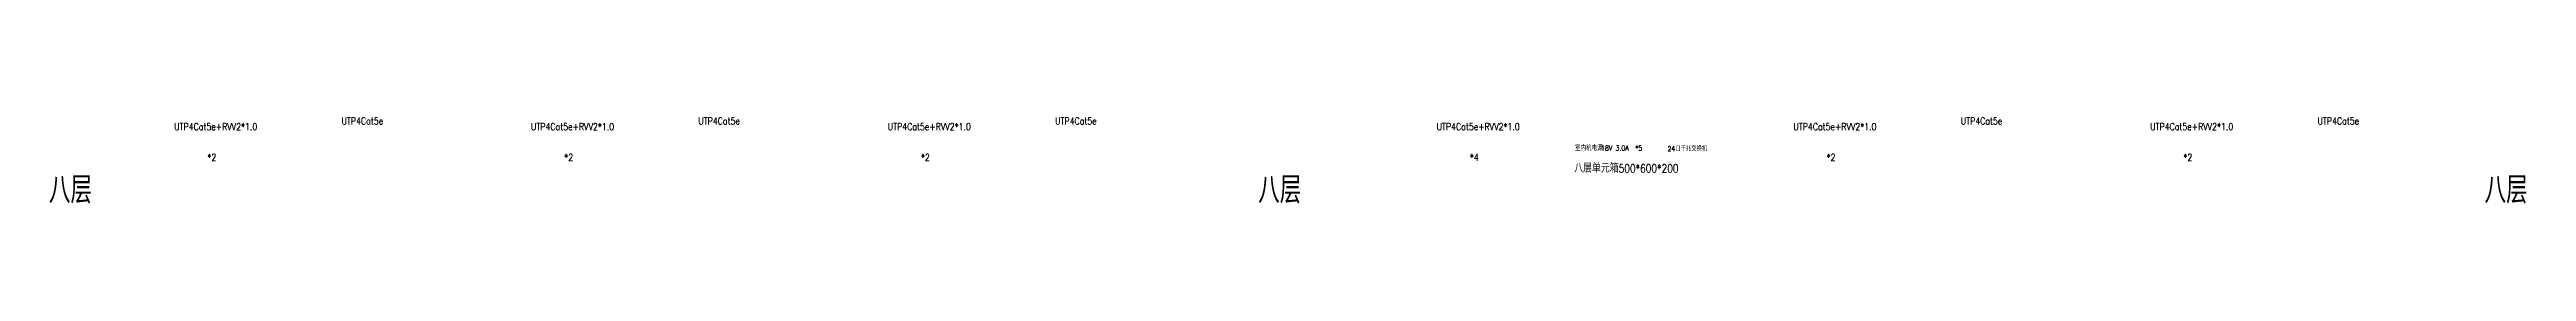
# Model space of a CAD drawing. Extents: x 2114868 to 5528286, y 1846921 to 2016792.
# Drawn here: x 2917572 to 2971724, y 1886258 to 1888148 of the extents above; entities that cross this region are included whole.
import ezdxf
from ezdxf.enums import TextEntityAlignment as Align

# ---------------------------------------------------------------- set-up
doc = ezdxf.new("R2010")
doc.units = 0
doc.header["$LTSCALE"] = 1000
doc.header["$MEASUREMENT"] = 0
doc.layers.add('T-EQUP-LIST-PLAN', color=3, linetype='Continuous')
doc.layers.add('智能化', color=7, linetype='Continuous')
doc.styles.add('_TEL_DIM', font='SIMPLEX', dxfattribs={"width": 0.8, "height": 3.5, "bigfont": 'HZTXT'})

msp = doc.modelspace()

# ---------------------------------------------------------------- texts
at = {"layer": 'T-EQUP-LIST-PLAN', "style": '_TEL_DIM', "width": 0.8}
for p in [(2918029, 1886569), (2944467, 1886569), (2971279, 1886569)]:
    msp.add_text('八层', height=590, dxfattribs=at).set_placement(p, align=Align.MIDDLE)
at = {"layer": '智能化', "color": 120, "style": '_TEL_DIM', "width": 0.8}
for s, height, p in [('UTP4Cat5e+RVV2*1.0', 156.79, (2920297, 1887868)), ('UTP4Cat5e', 156.8, (2923956, 1887991)), ('UTP4Cat5e+RVV2*1.0', 156.79, (2928097, 1887868)), ('UTP4Cat5e', 156.8, (2931756, 1887991)), ('UTP4Cat5e+RVV2*1.0', 156.79, (2935897, 1887868)), ('UTP4Cat5e', 156.8, (2939556, 1887991)), ('UTP4Cat5e+RVV2*1.0', 156.79, (2947897, 1887868)), ('UTP4Cat5e+RVV2*1.0', 156.79, (2955697, 1887868)), ('UTP4Cat5e', 156.8, (2959356, 1887991)), ('UTP4Cat5e+RVV2*1.0', 156.79, (2963497, 1887868)), ('UTP4Cat5e', 156.8, (2967156, 1887991))]:
    msp.add_text(s, height=height, dxfattribs=at).set_placement(p)
at = {"layer": '智能化', "color": 3, "style": '_TEL_DIM', "width": 0.8}
for s, p in [('*2', (2921024, 1887192)), ('*2', (2928824, 1887192)), ('*2', (2936624, 1887192)), ('*4', (2948624, 1887192)), ('*2', (2956424, 1887192)), ('*2', (2964224, 1887192))]:
    msp.add_text(s, height=156.8, dxfattribs=at).set_placement(p)
at = {"layer": '智能化', "color": 2, "linetype": 'ByBlock', "style": '_TEL_DIM', "width": 0.8}
for s, height, p in [('室内机电源', 112.5, (2951225, 1887475)), ('18V 3.0A  *5', 112.5, (2951941, 1887475)), ('24口千兆交换机', 108, (2953380, 1887462)), ('八层单元箱500*600*200', 180, (2952045, 1887029))]:
    msp.add_text(s, height=height, dxfattribs=at).set_placement(p, align=Align.MIDDLE_CENTER)

doc.saveas('drawing.dxf')
